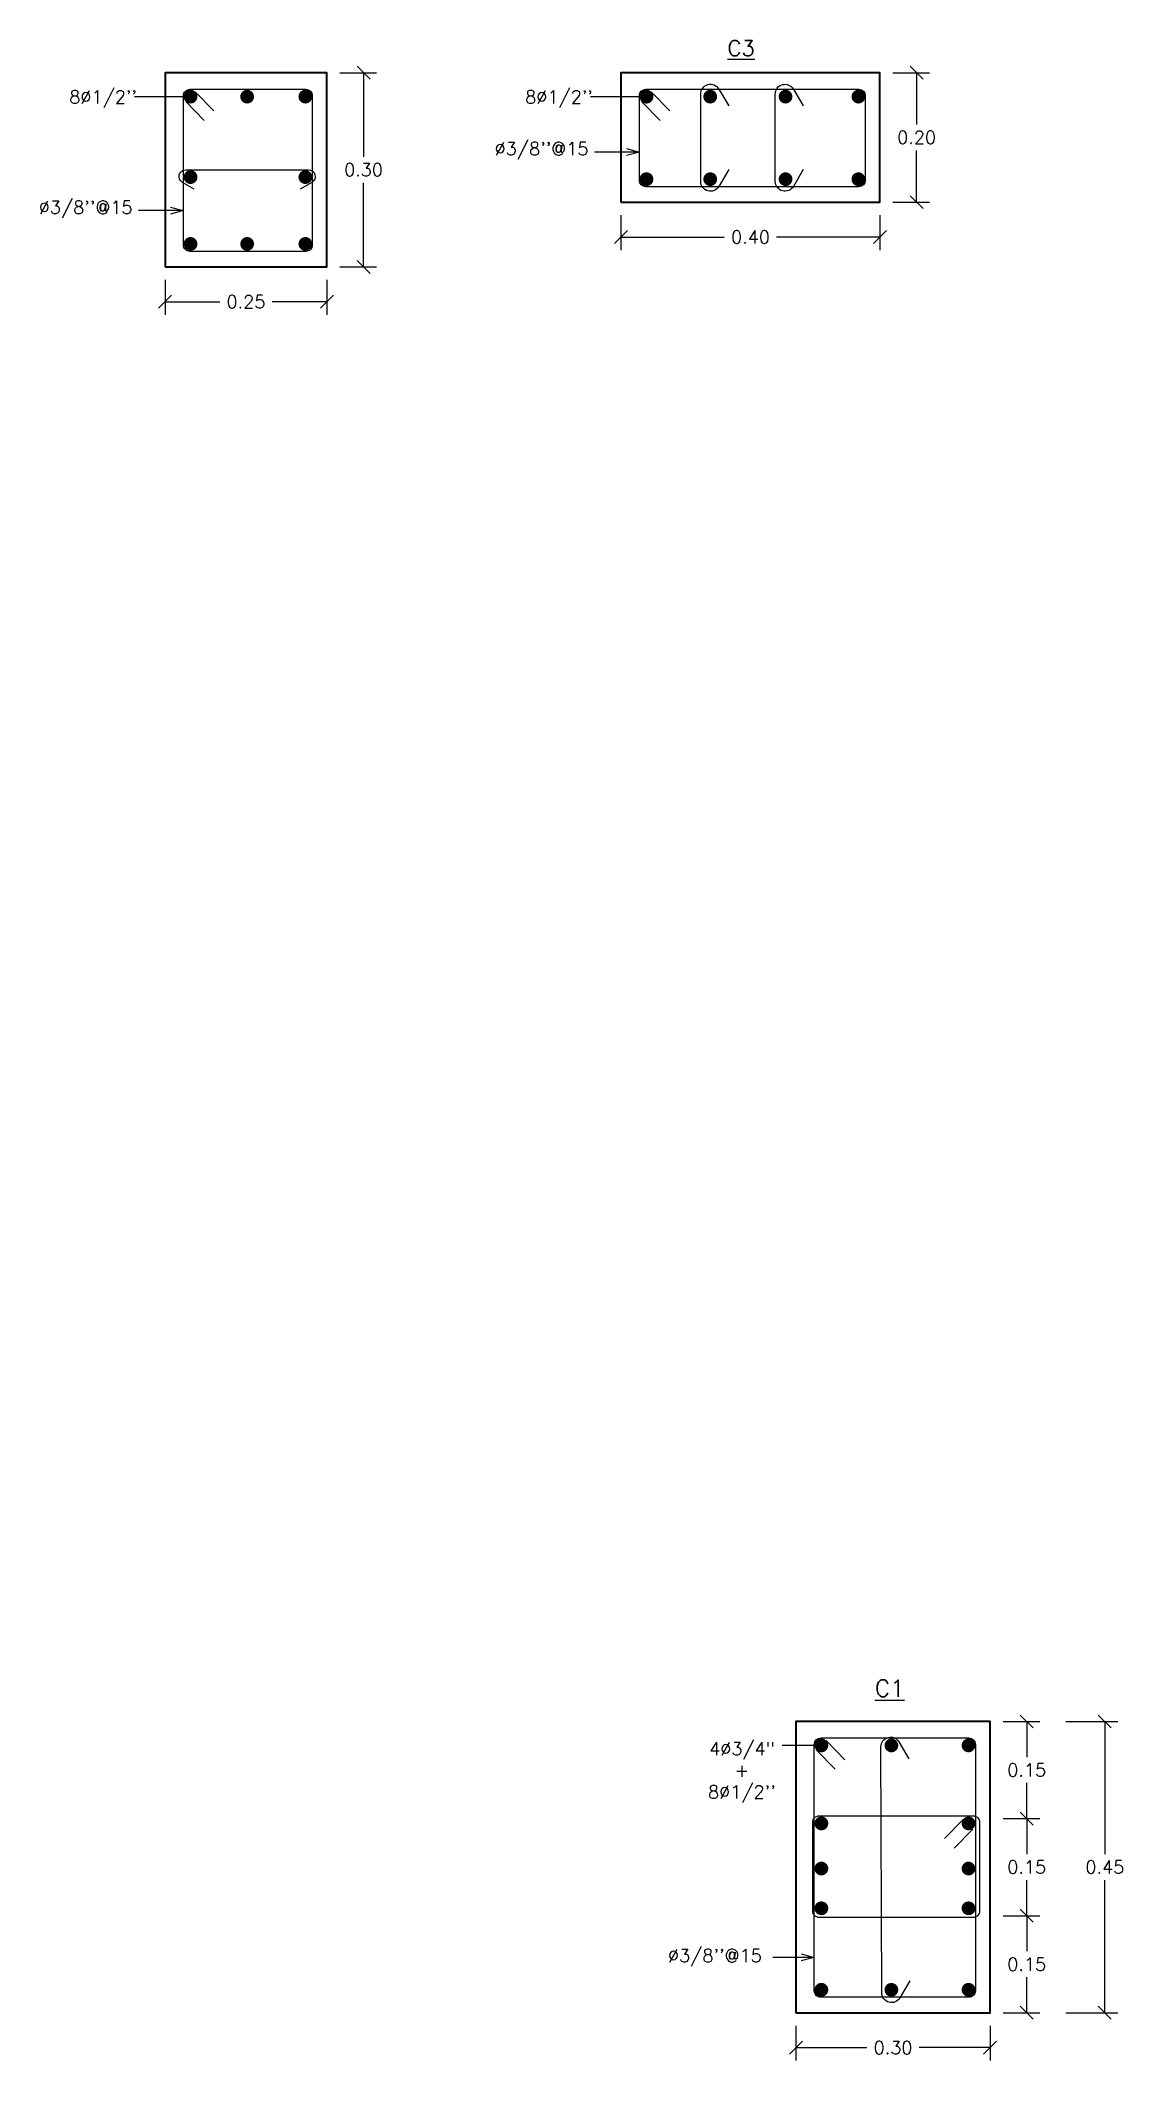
# Model space of a CAD drawing. Header units: metres. Extents: x -25 to 234, y -25 to 53.
# Drawn here: x -8.988 to -7.317, y -16.047 to -12.926 of the extents above; entities that cross this region are included whole.
import ezdxf

# ---------------------------------------------------------------- set-up
doc = ezdxf.new("R2010")
doc.units = ezdxf.units.M
doc.header["$LTSCALE"] = 0.1
doc.header["$MEASUREMENT"] = 0
doc.header["$PDMODE"] = 66
doc.linetypes.add('CONTINUA', pattern=[0])
for name, color, linetype in [('ACERO', 5, 'Continuous'), ('DIMTEXTO', 4, 'Continuous'), ('MUROS', 7, 'Continuous')]:
    doc.layers.add(name, color=color, linetype=linetype)
doc.layers.add('COLUMNAS', color=7, linetype='Continuous', lineweight=40)
doc.styles.add('SMPLEX', font='simplex.shx')
doc.dimstyles.new('D-10', dxfattribs={"dimscale": 0.1, "dimtxt": 0.2, "dimasz": 0.2, "dimexe": 0.2, "dimexo": 0.2, "dimgap": 0.1, "dimtad": 0, "dimtih": 1, "dimtoh": 1, "dimzin": 0, "dimdsep": 46, "dimtxsty": 'SMPLEX', "dimblk1": 'OBLIQUE', "dimblk2": 'OBLIQUE', "dimsah": 1, "dimcen": 0.2, "dimclrd": 4, "dimclre": 4, "dimclrt": 4, "dimadec": 0, "dimazin": 0, "dimtfac": 1, "dimtmove": 0, "dimatfit": 3, "dimldrblk": 'OPEN30', "dimfxl": 0.5, "dimfxlon": 1, "dimtolj": 1, "dimtzin": 0, "dimarcsym": 0})
doc.dimstyles.new('DIM-10', dxfattribs={"dimscale": 0.1, "dimtxt": 0.2, "dimasz": 0.2, "dimexe": 0.2, "dimexo": 0.2, "dimgap": 0.1, "dimtad": 0, "dimtih": 1, "dimtoh": 1, "dimzin": 0, "dimdsep": 46, "dimtxsty": 'SMPLEX', "dimblk": 'OBLIQUE', "dimcen": 0.2, "dimclrd": 4, "dimclre": 4, "dimclrt": 4, "dimadec": 0, "dimazin": 0, "dimtfac": 1, "dimtmove": 0, "dimatfit": 3, "dimldrblk": 'OPEN30', "dimfxl": 0.6, "dimfxlon": 1, "dimtolj": 1, "dimtzin": 0, "dimarcsym": 0})

msp = doc.modelspace()

# ---------------------------------------------------------------- texts
at = {"layer": 'DIMTEXTO', "color": 4, "attachment_point": 5, "style": 'SMPLEX'}
for s, insert, char_height in [('{\\Fromans|c0;\\LC3}', (-7.9056, -12.9379), 0.024), ("8%%C1/2''", (-8.891, -13.0165), 0.02), ("8%%C1/2''", (-8.1869, -13.0165), 0.02), ("%%C3/8''@15", (-8.2139, -13.0965), 0.02), ("%%C3/8''@15", (-8.918, -13.1871), 0.02), ('\\A1;4%%C3/4"\\P+\\P8%%C1/2\'\'', (-7.9045, -15.6017), 0.02), ("%%C3/8''@15", (-7.9462, -15.8879), 0.02)]:
    msp.add_mtext(s, dxfattribs=dict(at, insert=insert, char_height=char_height))
at = {"layer": 'DIMTEXTO', "color": 4, "insert": (-7.6761, -15.4716), "char_height": 0.026, "attachment_point": 5, "style": 'SMPLEX', "bg_fill": 2}
msp.add_mtext('\\A1;{\\LC1}', dxfattribs=at)

# ---------------------------------------------------------------- blocks, each defined once
blk = doc.blocks.new('_Oblique')
at = {"color": 0, "linetype": 'ByBlock', "lineweight": -2}
blk.add_line((-0.5, -0.5), (0.5, 0.5), dxfattribs=at)
blk = doc.blocks.new('*D27')
at = {"layer": 'Defpoints', "color": 0, "transparency": 16777216}
for p in [(-7.5211, -15.5229), (-7.4646, -15.5229), (-7.5211, -15.6729)]:
    blk.add_point(p, dxfattribs=at)
at = {"layer": 'MUROS', "color": 4, "lineweight": -2, "transparency": 16777216}
for p, q in [((-7.5011, -15.5229), (-7.4446, -15.5229)), ((-7.4646, -15.5229), (-7.4646, -15.5779)), ((-7.4646, -15.6729), (-7.4646, -15.6179)), ((-7.5011, -15.6729), (-7.4446, -15.6729))]:
    blk.add_line(p, q, dxfattribs=at)
at = {"layer": 'MUROS', "color": 4, "lineweight": -2, "transparency": 16777216, "xscale": 0.02, "yscale": 0.02, "zscale": 0.02}
for p, rotation in [((-7.4646, -15.5229), 90), ((-7.4646, -15.6729), 270)]:
    blk.add_blockref('_Oblique', p, dxfattribs=dict(at, rotation=rotation))
at = {"layer": 'MUROS', "color": 4, "lineweight": -3, "transparency": 16777216, "insert": (-7.4646, -15.5979), "char_height": 0.02, "attachment_point": 5, "style": 'SMPLEX'}
blk.add_mtext('\\A1;0.15', dxfattribs=at)
blk = doc.blocks.new('_Open30')
at = {"layer": 'DIMTEXTO', "color": 0, "lineweight": -2}
for p, q in [((-1, 0.27), (0, 0)), ((0, 0), (-1, -0.27)), ((0, 0), (-1, 0))]:
    blk.add_line(p, q, dxfattribs=at)
blk = doc.blocks.new('*D24')
at = {"layer": 'Defpoints', "color": 0, "transparency": 16777216}
for p in [(-7.8211, -15.9729), (-7.5211, -15.9729), (-7.5211, -16.0268)]:
    blk.add_point(p, dxfattribs=at)
at = {"layer": 'DIMTEXTO', "color": 4, "lineweight": -2, "transparency": 16777216}
for p, q in [((-7.8211, -15.9929), (-7.8211, -16.0468)), ((-7.5211, -15.9929), (-7.5211, -16.0468)), ((-7.8211, -16.0268), (-7.7116, -16.0268)), ((-7.5211, -16.0268), (-7.6307, -16.0268))]:
    blk.add_line(p, q, dxfattribs=at)
at = {"layer": 'DIMTEXTO', "color": 4, "lineweight": -2, "transparency": 16777216, "xscale": 0.02, "yscale": 0.02, "zscale": 0.02, "rotation": 180}
blk.add_blockref('_Oblique', (-7.8211, -16.0268), dxfattribs=at)
at = {"layer": 'DIMTEXTO', "color": 4, "lineweight": -2, "transparency": 16777216, "xscale": 0.02, "yscale": 0.02, "zscale": 0.02}
blk.add_blockref('_Oblique', (-7.5211, -16.0268), dxfattribs=at)
at = {"layer": 'DIMTEXTO', "color": 4, "transparency": 16777216, "insert": (-7.6711, -16.0268), "char_height": 0.02, "attachment_point": 5, "style": 'SMPLEX'}
blk.add_mtext('\\A1;0.30', dxfattribs=at)
blk = doc.blocks.new('*D25')
at = {"layer": 'Defpoints', "color": 0, "transparency": 16777216}
for p in [(-7.5211, -15.6729), (-7.5211, -15.8229), (-7.4646, -15.8229)]:
    blk.add_point(p, dxfattribs=at)
at = {"layer": 'MUROS', "color": 4, "lineweight": -2, "transparency": 16777216}
for p, q in [((-7.5011, -15.6729), (-7.4446, -15.6729)), ((-7.4646, -15.6729), (-7.4646, -15.7279)), ((-7.4646, -15.8229), (-7.4646, -15.7679)), ((-7.5011, -15.8229), (-7.4446, -15.8229))]:
    blk.add_line(p, q, dxfattribs=at)
at = {"layer": 'MUROS', "color": 4, "lineweight": -2, "transparency": 16777216, "xscale": 0.02, "yscale": 0.02, "zscale": 0.02}
for p, rotation in [((-7.4646, -15.6729), 90), ((-7.4646, -15.8229), 270)]:
    blk.add_blockref('_Oblique', p, dxfattribs=dict(at, rotation=rotation))
at = {"layer": 'MUROS', "color": 4, "lineweight": -3, "transparency": 16777216, "insert": (-7.4646, -15.7479), "char_height": 0.02, "attachment_point": 5, "style": 'SMPLEX'}
blk.add_mtext('\\A1;0.15', dxfattribs=at)
blk = doc.blocks.new('*D26')
at = {"layer": 'Defpoints', "color": 0, "transparency": 16777216}
for p in [(-7.5211, -15.8229), (-7.4646, -15.8229), (-7.5211, -15.9729)]:
    blk.add_point(p, dxfattribs=at)
at = {"layer": 'MUROS', "color": 4, "lineweight": -2, "transparency": 16777216}
for p, q in [((-7.5011, -15.8229), (-7.4446, -15.8229)), ((-7.4646, -15.8229), (-7.4646, -15.8779)), ((-7.4646, -15.9729), (-7.4646, -15.9179)), ((-7.5011, -15.9729), (-7.4446, -15.9729))]:
    blk.add_line(p, q, dxfattribs=at)
at = {"layer": 'MUROS', "color": 4, "lineweight": -2, "transparency": 16777216, "xscale": 0.02, "yscale": 0.02, "zscale": 0.02}
for p, rotation in [((-7.4646, -15.8229), 90), ((-7.4646, -15.9729), 270)]:
    blk.add_blockref('_Oblique', p, dxfattribs=dict(at, rotation=rotation))
at = {"layer": 'MUROS', "color": 4, "lineweight": -3, "transparency": 16777216, "insert": (-7.4646, -15.8979), "char_height": 0.02, "attachment_point": 5, "style": 'SMPLEX'}
blk.add_mtext('\\A1;0.15', dxfattribs=at)
blk = doc.blocks.new('*D114')
at = {"layer": 'Defpoints', "color": 0, "transparency": 16777216}
for p in [(-8.7954, -13.2758), (-8.5454, -13.2758), (-8.5454, -13.3297)]:
    blk.add_point(p, dxfattribs=at)
at = {"layer": 'DIMTEXTO', "color": 4, "lineweight": -2, "transparency": 16777216}
for p, q in [((-8.7954, -13.2958), (-8.7954, -13.3497)), ((-8.5454, -13.2958), (-8.5454, -13.3497)), ((-8.7954, -13.3297), (-8.7108, -13.3297)), ((-8.5454, -13.3297), (-8.6299, -13.3297))]:
    blk.add_line(p, q, dxfattribs=at)
at = {"layer": 'DIMTEXTO', "color": 4, "lineweight": -2, "transparency": 16777216, "xscale": 0.02, "yscale": 0.02, "zscale": 0.02, "rotation": 180}
blk.add_blockref('_Oblique', (-8.7954, -13.3297), dxfattribs=at)
at = {"layer": 'DIMTEXTO', "color": 4, "lineweight": -2, "transparency": 16777216, "xscale": 0.02, "yscale": 0.02, "zscale": 0.02}
blk.add_blockref('_Oblique', (-8.5454, -13.3297), dxfattribs=at)
at = {"layer": 'DIMTEXTO', "color": 4, "transparency": 16777216, "insert": (-8.6704, -13.3297), "char_height": 0.02, "attachment_point": 5, "style": 'SMPLEX'}
blk.add_mtext('\\A1;0.25', dxfattribs=at)
blk = doc.blocks.new('*D115')
at = {"layer": 'Defpoints', "color": 0, "transparency": 16777216}
for p in [(-8.5454, -12.9758), (-8.4888, -12.9758), (-8.5454, -13.2758)]:
    blk.add_point(p, dxfattribs=at)
at = {"layer": 'DIMTEXTO', "color": 4, "lineweight": -2, "transparency": 16777216}
for p, q in [((-8.5254, -12.9758), (-8.4688, -12.9758)), ((-8.4888, -12.9758), (-8.4888, -13.1058)), ((-8.4888, -13.2758), (-8.4888, -13.1458)), ((-8.5254, -13.2758), (-8.4688, -13.2758))]:
    blk.add_line(p, q, dxfattribs=at)
at = {"layer": 'DIMTEXTO', "color": 4, "lineweight": -2, "transparency": 16777216, "xscale": 0.02, "yscale": 0.02, "zscale": 0.02}
for p, rotation in [((-8.4888, -12.9758), 90), ((-8.4888, -13.2758), 270)]:
    blk.add_blockref('_Oblique', p, dxfattribs=dict(at, rotation=rotation))
at = {"layer": 'DIMTEXTO', "color": 4, "transparency": 16777216, "insert": (-8.4888, -13.1258), "char_height": 0.02, "attachment_point": 5, "style": 'SMPLEX'}
blk.add_mtext('\\A1;0.30', dxfattribs=at)
blk = doc.blocks.new('*D116')
at = {"layer": 'Defpoints', "color": 0, "transparency": 16777216}
for p in [(-8.0912, -13.1758), (-7.6912, -13.1758), (-7.6912, -13.2297)]:
    blk.add_point(p, dxfattribs=at)
at = {"layer": 'DIMTEXTO', "color": 4, "lineweight": -2, "transparency": 16777216}
for p, q in [((-8.0912, -13.1958), (-8.0912, -13.2497)), ((-7.6912, -13.1958), (-7.6912, -13.2497)), ((-8.0912, -13.2297), (-7.9317, -13.2297)), ((-7.6912, -13.2297), (-7.8508, -13.2297))]:
    blk.add_line(p, q, dxfattribs=at)
at = {"layer": 'DIMTEXTO', "color": 4, "lineweight": -2, "transparency": 16777216, "xscale": 0.02, "yscale": 0.02, "zscale": 0.02, "rotation": 180}
blk.add_blockref('_Oblique', (-8.0912, -13.2297), dxfattribs=at)
at = {"layer": 'DIMTEXTO', "color": 4, "lineweight": -2, "transparency": 16777216, "xscale": 0.02, "yscale": 0.02, "zscale": 0.02}
blk.add_blockref('_Oblique', (-7.6912, -13.2297), dxfattribs=at)
at = {"layer": 'DIMTEXTO', "color": 4, "transparency": 16777216, "insert": (-7.8912, -13.2297), "char_height": 0.02, "attachment_point": 5, "style": 'SMPLEX'}
blk.add_mtext('\\A1;0.40', dxfattribs=at)
blk = doc.blocks.new('*D117')
at = {"layer": 'Defpoints', "color": 0, "transparency": 16777216}
for p in [(-7.6912, -12.9758), (-7.6347, -12.9758), (-7.6912, -13.1758)]:
    blk.add_point(p, dxfattribs=at)
at = {"layer": 'DIMTEXTO', "color": 4, "lineweight": -2, "transparency": 16777216}
for p, q in [((-7.6712, -12.9758), (-7.6147, -12.9758)), ((-7.6347, -12.9758), (-7.6347, -13.0558)), ((-7.6347, -13.1758), (-7.6347, -13.0958)), ((-7.6712, -13.1758), (-7.6147, -13.1758))]:
    blk.add_line(p, q, dxfattribs=at)
at = {"layer": 'DIMTEXTO', "color": 4, "lineweight": -2, "transparency": 16777216, "xscale": 0.02, "yscale": 0.02, "zscale": 0.02}
for p, rotation in [((-7.6347, -12.9758), 90), ((-7.6347, -13.1758), 270)]:
    blk.add_blockref('_Oblique', p, dxfattribs=dict(at, rotation=rotation))
at = {"layer": 'DIMTEXTO', "color": 4, "transparency": 16777216, "insert": (-7.6347, -13.0758), "char_height": 0.02, "attachment_point": 5, "style": 'SMPLEX'}
blk.add_mtext('\\A1;0.20', dxfattribs=at)
blk = doc.blocks.new('*D209')
at = {"layer": 'Defpoints', "color": 0, "transparency": 16777216}
for p in [(-7.5211, -15.5229), (-7.5211, -15.9729), (-7.344, -15.9729)]:
    blk.add_point(p, dxfattribs=at)
at = {"layer": 'MUROS', "color": 4, "lineweight": -2, "transparency": 16777216}
for p, q in [((-7.404, -15.5229), (-7.324, -15.5229)), ((-7.344, -15.5229), (-7.344, -15.7279)), ((-7.344, -15.9729), (-7.344, -15.7679)), ((-7.404, -15.9729), (-7.324, -15.9729))]:
    blk.add_line(p, q, dxfattribs=at)
at = {"layer": 'MUROS', "color": 4, "lineweight": -2, "transparency": 16777216, "xscale": 0.02, "yscale": 0.02, "zscale": 0.02}
for p, rotation in [((-7.344, -15.5229), 90), ((-7.344, -15.9729), 270)]:
    blk.add_blockref('_Oblique', p, dxfattribs=dict(at, rotation=rotation))
at = {"layer": 'MUROS', "color": 4, "lineweight": -3, "transparency": 16777216, "insert": (-7.344, -15.7479), "char_height": 0.02, "attachment_point": 5, "style": 'SMPLEX'}
blk.add_mtext('\\A1;0.45', dxfattribs=at)

# ---------------------------------------------------------------- dimensions: what is measured, and where the dimension line sits
at = {"layer": 'DIMTEXTO'}
for base, p1, p2, picture, middle in [((-8.4888, -12.9758), (-8.5454, -13.2758), (-8.5454, -12.9758), '*D115', (-8.4888, -13.1258)), ((-7.6347, -12.9758), (-7.6912, -13.1758), (-7.6912, -12.9758), '*D117', (-7.6347, -13.0758))]:
    dim = msp.add_linear_dim(base=base, p1=p1, p2=p2, angle=90, dimstyle='D-10', dxfattribs=at)
    dim.commit()
    dim.dimension.update_dxf_attribs({"geometry": picture, "text_midpoint": middle})
for base, p1, p2, picture, middle in [((-7.6912, -13.2297), (-8.0912, -13.1758), (-7.6912, -13.1758), '*D116', (-7.8912, -13.2297)), ((-8.5454, -13.3297), (-8.7954, -13.2758), (-8.5454, -13.2758), '*D114', (-8.6704, -13.3297)), ((-7.5211, -16.0268), (-7.8211, -15.9729), (-7.5211, -15.9729), '*D24', (-7.6711, -16.0268))]:
    dim = msp.add_linear_dim(base=base, p1=p1, p2=p2, dimstyle='D-10', dxfattribs=at)
    dim.commit()
    dim.dimension.update_dxf_attribs({"geometry": picture, "text_midpoint": middle})
at = {"layer": 'MUROS', "lineweight": -3}
for base, p1, p2, angle, picture, middle in [((-7.4646, -15.5229), (-7.5211, -15.6729), (-7.5211, -15.5229), 90, '*D27', (-7.4646, -15.5979)), ((-7.344, -15.9729), (-7.5211, -15.5229), (-7.5211, -15.9729), 90, '*D209', (-7.344, -15.7479)), ((-7.4646, -15.8229), (-7.5211, -15.6729), (-7.5211, -15.8229), 270, '*D25', (-7.4646, -15.7479)), ((-7.4646, -15.8229), (-7.5211, -15.9729), (-7.5211, -15.8229), 90, '*D26', (-7.4646, -15.8979))]:
    dim = msp.add_linear_dim(base=base, p1=p1, p2=p2, angle=angle, dimstyle='DIM-10', dxfattribs=at)
    dim.commit()
    dim.dimension.update_dxf_attribs({"geometry": picture, "text_midpoint": middle})

# ---------------------------------------------------------------- linework, layer by layer
at = {"layer": 'ACERO'}
for p, q in [((-8.7486, -13.0052), (-8.7199, -13.0348)), ((-8.0445, -13.0052), (-8.0158, -13.0348)), ((-8.7635, -13.0201), (-8.7347, -13.0497)), ((-8.0594, -13.0201), (-8.0306, -13.0497)), ((-7.7893, -15.5672), (-7.7605, -15.5968)), ((-7.7744, -15.5523), (-7.7457, -15.5819)), ((-7.5629, -15.6742), (-7.5916, -15.7037)), ((-7.548, -15.6891), (-7.5768, -15.7186))]:
    msp.add_line(p, q, dxfattribs=at)
for points in [[(-8.7569, -13.0014), (-8.578, -13.0014, -0.414214), (-8.568, -13.0114), (-8.568, -13.2419, -0.414214), (-8.578, -13.2519), (-8.7569, -13.2519, -0.414214), (-8.7669, -13.2419), (-8.7669, -13.0114, -0.414214)], [(-8.0528, -13.0014), (-7.7239, -13.0014, -0.414214), (-7.7139, -13.0114), (-7.7139, -13.1419, -0.414214), (-7.7239, -13.1519), (-8.0528, -13.1519, -0.414214), (-8.0628, -13.1419), (-8.0628, -13.0114, -0.414214)], [(-7.7827, -15.5484), (-7.5538, -15.5484, -0.414214), (-7.5438, -15.5584), (-7.5438, -15.939, -0.414214), (-7.5538, -15.949), (-7.7827, -15.949, -0.414214), (-7.7927, -15.939), (-7.7927, -15.5584, -0.414214)], [(-7.5373, -15.6787), (-7.5373, -15.8157, -0.414214), (-7.5473, -15.8257), (-7.7851, -15.8257, -0.414214), (-7.7951, -15.8157), (-7.7951, -15.6787, -0.414214), (-7.7851, -15.6687), (-7.5473, -15.6687, -0.414214)]]:
    msp.add_lwpolyline(points, format="xyb", close=True, dxfattribs=at)
at = {"layer": 'ACERO', "const_width": 0.0106}
for points in [[(-8.7613, -13.0128, 1), (-8.7507, -13.0128, 1)], [(-8.6739, -13.0128, 1), (-8.6633, -13.0128, 1)], [(-8.584, -13.0128, 1), (-8.5734, -13.0128, 1)], [(-8.0572, -13.0128, 1), (-8.0465, -13.0128, 1)], [(-7.9587, -13.0128, 1), (-7.9481, -13.0128, 1)], [(-7.8424, -13.0128, 1), (-7.8318, -13.0128, 1)], [(-7.7299, -13.0128, 1), (-7.7193, -13.0128, 1)], [(-8.7613, -13.1371, 1), (-8.7507, -13.1371, 1)], [(-8.584, -13.1371, 1), (-8.5734, -13.1371, 1)], [(-8.0572, -13.1403, 1), (-8.0465, -13.1403, 1)], [(-7.9587, -13.1403, 1), (-7.9481, -13.1403, 1)], [(-7.8424, -13.1403, 1), (-7.8318, -13.1403, 1)], [(-7.7299, -13.1403, 1), (-7.7193, -13.1403, 1)], [(-8.7613, -13.2403, 1), (-8.7507, -13.2403, 1)], [(-8.6739, -13.2403, 1), (-8.6633, -13.2403, 1)], [(-8.584, -13.2403, 1), (-8.5734, -13.2403, 1)], [(-7.7871, -15.5599, 1), (-7.7764, -15.5599, 1)], [(-7.6789, -15.5599, 1), (-7.6683, -15.5599, 1)], [(-7.5598, -15.5599, 1), (-7.5492, -15.5599, 1)], [(-7.7871, -15.6804, 1), (-7.7764, -15.6804, 1)], [(-7.5598, -15.6804, 1), (-7.5492, -15.6804, 1)], [(-7.7871, -15.7501, 1), (-7.7764, -15.7501, 1)], [(-7.5598, -15.7501, 1), (-7.5492, -15.7501, 1)], [(-7.7871, -15.8115, 1), (-7.7764, -15.8115, 1)], [(-7.5598, -15.8115, 1), (-7.5492, -15.8115, 1)], [(-7.7871, -15.9374, 1), (-7.7764, -15.9374, 1)], [(-7.6789, -15.9374, 1), (-7.6683, -15.9374, 1)], [(-7.5598, -15.9374, 1), (-7.5492, -15.9374, 1)]]:
    msp.add_lwpolyline(points, format="xyb", close=True, dxfattribs=at)
at = {"layer": 'ACERO', "linetype": 'CONTINUA'}
for points in [[(-7.9249, -13.1255), (-7.9401, -13.1515, -0.765011), (-7.9681, -13.144), (-7.9681, -13.0087, -0.765011), (-7.9401, -13.0011), (-7.9249, -13.0271)], [(-7.8098, -13.1255), (-7.825, -13.1515, -0.765011), (-7.8529, -13.144), (-7.8529, -13.0087, -0.765011), (-7.825, -13.0011), (-7.8098, -13.0271)], [(-8.7503, -13.1558), (-8.7685, -13.1452, -0.765011), (-8.7632, -13.1256), (-8.574, -13.1256, -0.765011), (-8.5687, -13.1452), (-8.5869, -13.1558)], [(-7.6452, -15.9238), (-7.6604, -15.9498, -0.765011), (-7.6884, -15.9422), (-7.6898, -15.5619, -0.765011), (-7.6619, -15.5544), (-7.6467, -15.5804)]]:
    msp.add_lwpolyline(points, format="xyb", dxfattribs=at)
at = {"layer": 'COLUMNAS', "color": 1}
for points in [[(-8.7954, -13.2758), (-8.5454, -13.2758), (-8.5454, -12.9758), (-8.7954, -12.9758)], [(-8.0912, -13.1758), (-7.6912, -13.1758), (-7.6912, -12.9758), (-8.0912, -12.9758)], [(-7.8211, -15.9729), (-7.5211, -15.9729), (-7.5211, -15.5229), (-7.8211, -15.5229)]]:
    msp.add_lwpolyline(points, close=True, dxfattribs=at)
at = {"layer": 'DIMTEXTO'}
for p, q in [((-8.7538, -13.0133), (-8.8426, -13.0133)), ((-8.0497, -13.0133), (-8.1385, -13.0133))]:
    msp.add_line(p, q, dxfattribs=at)
at = {"layer": 'DIMTEXTO', "lineweight": -3}
msp.add_line((-7.7818, -15.5599), (-7.8424, -15.5599), dxfattribs=at)

msp.set_redraw_order([(e.dxf.handle, doc.entitydb.next_handle()) for e in msp.query("TEXT MTEXT ATTDEF DIMENSION ARC_DIMENSION")])  # texts and dimensions are drawn at this point

# ---------------------------------------------------------------- leaders
at = {"layer": 'DIMTEXTO'}
for points in [[(-8.0628, -13.0983), (-8.1323, -13.0983)], [(-8.7669, -13.1889), (-8.8364, -13.1889)]]:
    msp.add_leader(points, dimstyle='D-10', override={"dimgap": 0.1, "dimtad": 0}, dxfattribs=at)
msp.add_leader([(-7.7927, -15.8874), (-7.8566, -15.8874)], dimstyle='D-10', dxfattribs=at)

doc.saveas('drawing.dxf')
